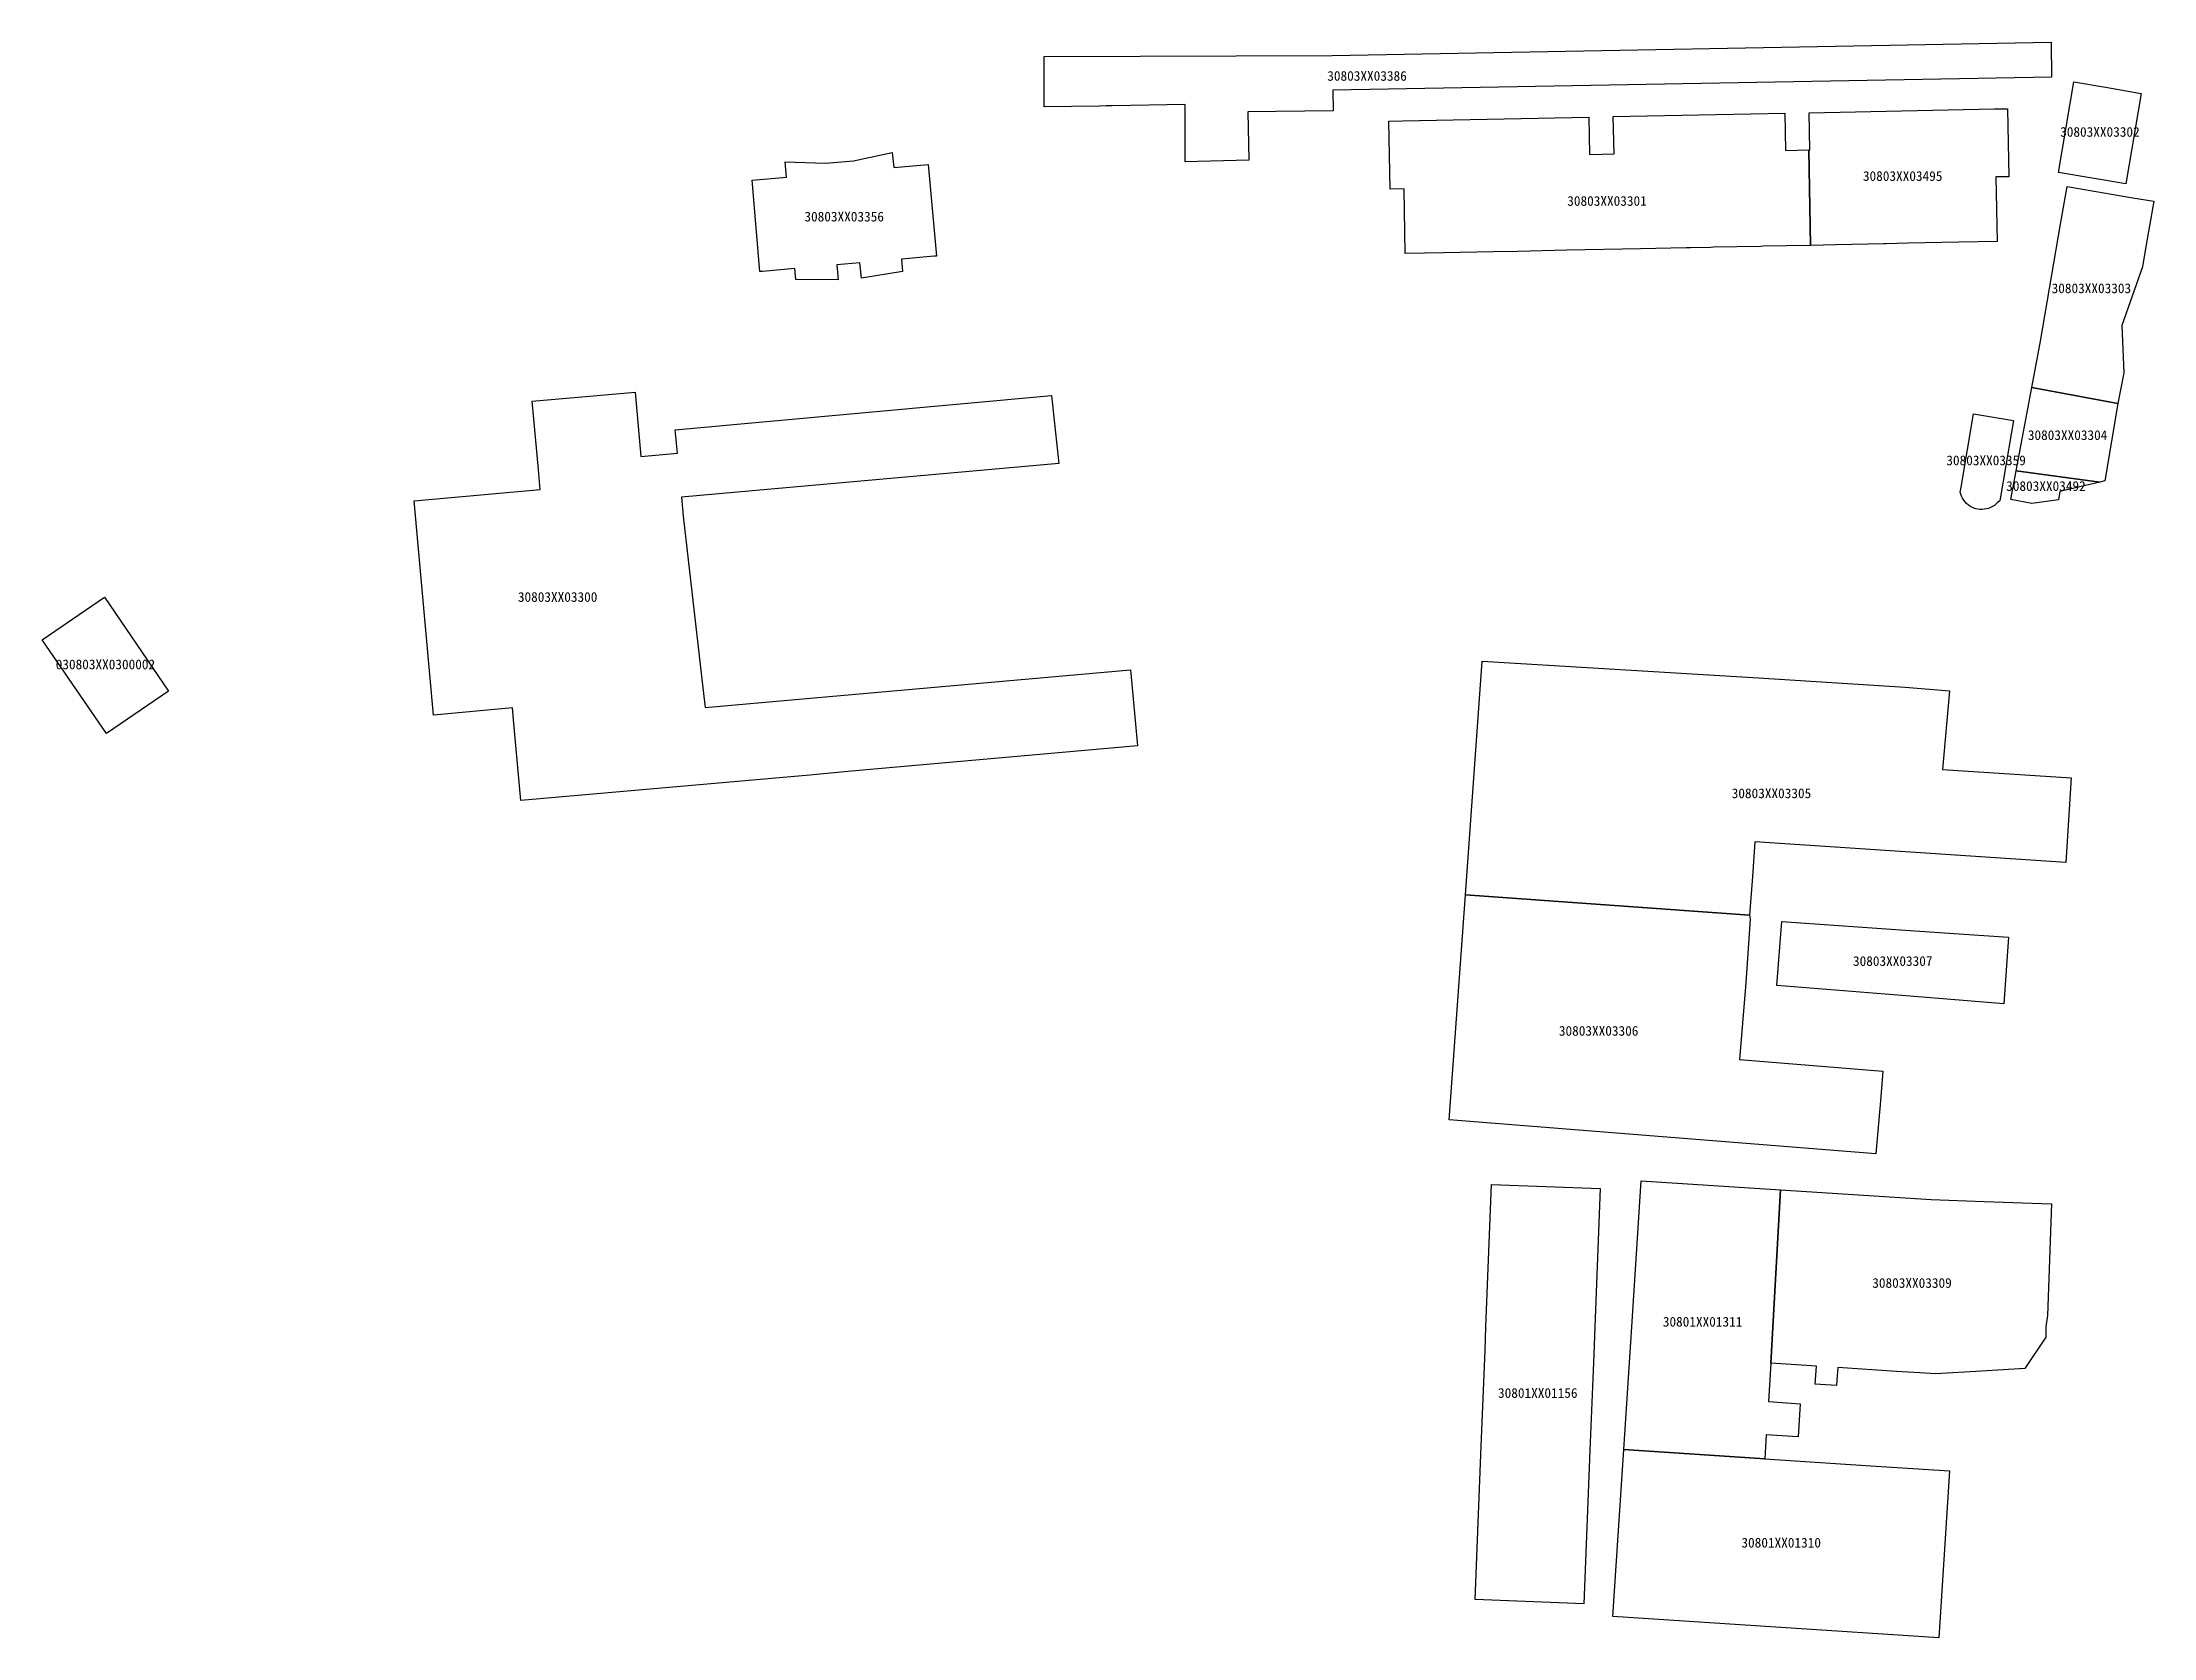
# Model space of a CAD drawing. Header units: inches. Extents: x 95398 to 167335, y 13830 to 47722.
# Drawn here: x 106027.8 to 106226, y 27970.8 to 28120.6 of the extents above; entities that cross this region are included whole.
import ezdxf
from ezdxf.enums import TextEntityAlignment as Align

# ---------------------------------------------------------------- set-up
doc = ezdxf.new("R2010")
doc.units = ezdxf.units.IN
doc.header["$MEASUREMENT"] = 0
doc.layers.add('一级水源保护区', color=7, linetype='Continuous')
doc.layers.add('一级水源保护区内违法建筑', color=7, linetype='Continuous')
doc.styles.add('宋体', font='')
doc.styles.get('宋体').set_extended_font_data('宋体')

msp = doc.modelspace()

# ---------------------------------------------------------------- texts
at = {"layer": '一级水源保护区内违法建筑', "color": 18, "true_color": 0x000000, "style": '宋体'}
for s, p in [('30803XX03386', (106152.1363, 28116.7063)), ('30803XX03302', (106220.9297, 28111.4492)), ('30803XX03495', (106202.4156, 28107.3033)), ('30803XX03301', (106174.6622, 28104.9668)), ('30803XX03356', (106103.0556, 28103.4952)), ('30803XX03303', (106220.1284, 28096.7663)), ('30803XX03304', (106217.8958, 28082.981)), ('30803XX03359', (106210.244, 28080.6101)), ('30803XX03492', (106215.8636, 28078.1992)), ('30803XX03300', (106076.1585, 28067.7838)), ('030803XX0300002', (106033.7094, 28061.4568)), ('30803XX03305', (106190.0977, 28049.3525)), ('30803XX03307', (106201.4831, 28033.603)), ('30803XX03306', (106173.8765, 28027.0516)), ('30803XX03309', (106203.2927, 28003.381)), ('30801XX01311', (106183.6328, 27999.7406)), ('30801XX01156', (106168.1623, 27993.0519)), ('30801XX01310', (106191.0117, 27978.9994))]:
    msp.add_text(s, height=0.914402, dxfattribs=at).set_placement(p, align=Align.BOTTOM_CENTER)

# ---------------------------------------------------------------- linework, layer by layer
at = {"layer": '一级水源保护区', "color": 1, "linetype": 'Continuous', "lineweight": 25}
for points in [[(106148.9141, 28116.0937), (106148.9609, 28114.1641), (106140.9375, 28114.0703), (106141.0391, 28109.5333), (106135.0547, 28109.3809), (106135.0625, 28114.7481), (106128.2187, 28114.6291), (106127.6485, 28114.6191), (106127.0157, 28114.6095), (106121.8281, 28114.5195), (106121.8127, 28119.2559), (106148.8517, 28119.3653), (106216.3673, 28120.5977), (106216.3985, 28117.3263)], [(106224.8047, 28115.7989), (106223.3673, 28107.2989), (106217.0547, 28108.3691), (106218.4921, 28116.8691), (106221.4687, 28116.3653)], [(106193.6005, 28110.4803), (106193.7663, 28101.5267), (106189.3203, 28101.4375), (106189.0547, 28101.4317), (106184.6563, 28101.3417), (106184.4063, 28101.3359), (106182.5079, 28101.2969), (106182.1017, 28101.2891), (106177.8047, 28101.1915), (106170.8829, 28101.0605), (106166.2813, 28100.9649), (106163.9767, 28100.9181), (106159.3437, 28100.8243), (106155.7265, 28100.7501), (106155.6095, 28106.8321), (106154.3047, 28106.8067), (106154.1797, 28113.1875), (106155.4767, 28113.2129), (106172.9453, 28113.5645), (106173.0157, 28110.0645), (106175.3203, 28110.1113), (106175.2501, 28113.6113), (106191.3437, 28113.9355), (106191.4141, 28110.4355)], [(106193.7663, 28101.5267), (106193.6005, 28110.4803), (106193.7109, 28110.4825), (106193.6407, 28113.9805), (106211.0391, 28114.3321), (106212.2423, 28114.3555), (106212.3673, 28107.9747), (106211.7657, 28107.9631), (106211.1719, 28107.9513), (106211.2891, 28101.8867), (106207.6719, 28101.8127), (106202.9453, 28101.7169), (106200.8595, 28101.6699), (106200.6407, 28101.6621), (106196.1407, 28101.5743)], [(106107.5469, 28110.2403), (106107.7187, 28108.8301), (106110.9531, 28109.1191), (106111.7111, 28100.5195), (106111.5157, 28100.5021), (106108.4297, 28100.2305), (106108.5313, 28099.0801), (106104.6719, 28098.4609), (106104.5391, 28099.8907), (106102.3595, 28099.6993), (106102.4767, 28098.2891), (106098.5235, 28098.3105), (106098.4297, 28099.3595), (106095.3985, 28099.0859), (106095.1485, 28099.0703), (106094.4219, 28107.6603), (106097.6563, 28107.9395), (106097.5313, 28109.3809), (106101.3125, 28109.2305), (106103.9219, 28109.4493)], [(106222.6251, 28086.6817), (106214.5313, 28088.1973), (106215.3439, 28092.5469), (106217.0547, 28102.4337), (106217.2423, 28103.5215), (106217.8539, 28107.0641), (106224.0313, 28105.9981), (106225.9845, 28105.6603), (106225.1797, 28101.0293), (106224.9178, 28099.5092), (106223.0001, 28094.0001), (106223.1715, 28089.5445)], [(106222.6251, 28086.6817), (106221.3985, 28079.4141), (106220.9255, 28079.3019), (106213.0595, 28080.3507), (106214.5313, 28088.1973)], [(106083.4219, 28087.7463), (106083.9533, 28081.7169), (106087.3985, 28082.0195), (106087.2031, 28084.2109), (106122.5079, 28087.4297), (106123.0001, 28083.0605), (106123.2187, 28081.0509), (106087.7735, 28077.9005), (106087.9297, 28076.1095), (106089.7969, 28059.9727), (106090.0079, 28058.1505), (106099.1875, 28058.9649), (106102.7111, 28059.2755), (106129.9377, 28061.6895), (106130.5781, 28054.5509), (106103.4063, 28052.1387), (106099.8283, 28051.7931), (106072.7031, 28049.4103), (106072.0469, 28056.6367), (106071.9219, 28058.0997), (106064.4923, 28057.4337), (106062.7031, 28077.5313), (106074.5235, 28078.6153), (106074.3517, 28080.4843), (106073.7657, 28086.8965)], [(106210.0859, 28076.7441), (106209.8829, 28076.7265), (106209.6797, 28076.7305), (106209.4767, 28076.7559), (106209.2813, 28076.7989), (106209.0859, 28076.8633), (106208.8985, 28076.9453), (106208.7187, 28077.0469), (106208.5547, 28077.1661), (106208.4063, 28077.2989), (106208.2657, 28077.4493), (106208.1407, 28077.6113), (106208.0313, 28077.7833), (106207.9455, 28077.9667), (106207.8751, 28078.1583), (106207.8205, 28078.3555), (106207.9063, 28078.8379), (106209.0781, 28085.7189), (106212.8203, 28085.0821), (106212.6407, 28083.9981), (106211.5703, 28077.7149), (106211.5391, 28077.5333), (106211.3281, 28077.3907), (106211.1797, 28077.2461), (106211.0235, 28077.1191), (106210.8517, 28077.0059), (106210.6719, 28076.9121), (106210.4845, 28076.8359), (106210.2891, 28076.7793)], [(106220.9255, 28079.3019), (106217.1797, 28078.4141), (106217.0313, 28077.6289), (106214.5235, 28077.2891), (106212.5547, 28077.6603), (106213.0595, 28080.3507)], [(106039.6409, 28059.6791), (106033.7983, 28055.6889), (106027.7779, 28064.5045), (106033.6205, 28068.4947)], [(106188.0469, 28038.6407), (106161.3673, 28040.5391), (106162.9531, 28062.4805), (106188.8829, 28060.9297), (106202.6485, 28060.0507), (106206.7969, 28059.6895), (106206.1563, 28052.3243), (106218.2423, 28051.5215), (106217.7187, 28043.5801), (106188.5313, 28045.5175), (106188.3047, 28042.2773), (106188.0781, 28039.0391)], [(106188.0469, 28038.6407), (106188.0937, 28038.2599), (106187.6797, 28032.2793), (106187.1017, 28025.0997), (106200.5625, 28024.0099), (106200.3281, 28021.2207), (106199.9063, 28016.2285), (106159.8595, 28019.4395), (106161.3673, 28040.5391)], [(106212.3437, 28036.5645), (106211.9063, 28030.3185), (106203.1329, 28031.0293), (106190.6017, 28032.0429), (106191.0859, 28038.0509), (106203.5625, 28037.1797)], [(106173.0625, 27988.3907), (106172.5001, 27974.0001), (106162.2969, 27974.4005), (106162.8595, 27988.7891), (106163.2109, 27997.7793), (106163.2969, 28000.0001), (106163.8281, 28013.3691), (106174.0313, 28012.9707), (106173.5235, 28000.0001), (106173.4219, 27997.3809)], [(106190.9497, 28012.8597), (106190.0469, 27996.5801), (106189.8117, 27992.9741), (106192.8053, 27992.7789), (106192.6017, 27989.6581), (106189.6081, 27989.8535), (106189.4609, 27987.5997), (106176.2267, 27988.4707), (106176.9767, 28000.0001), (106177.8829, 28013.7109)], [(106190.0469, 27996.5801), (106190.9497, 28012.8597), (106205.0781, 28011.9395), (106210.0547, 28011.7599), (106216.3829, 28011.5313), (106216.0079, 28001.0645), (106215.8673, 28000.0001), (106215.8673, 27999.0313), (106213.8751, 27996.0743), (106209.8203, 27995.8301), (106205.5235, 27995.5705), (106204.0235, 27995.6699), (106201.8359, 27995.8125), (106200.0001, 27995.9317), (106198.1563, 27996.0527), (106196.3125, 27996.1739), (106196.2345, 27994.9785), (106196.2031, 27994.4805), (106194.2031, 27994.6055), (106194.3125, 27996.3027)], [(106189.4609, 27987.5997), (106199.4141, 27986.9531), (106206.8203, 27986.4707), (106205.7969, 27970.8009), (106175.2031, 27972.8009), (106176.2267, 27988.4707)]]:
    msp.add_lwpolyline(points, close=True, dxfattribs=at)

msp.set_redraw_order([(e.dxf.handle, doc.entitydb.next_handle()) for e in msp.query("TEXT MTEXT ATTDEF DIMENSION ARC_DIMENSION")])  # texts and dimensions are drawn at this point

doc.saveas('drawing.dxf')
